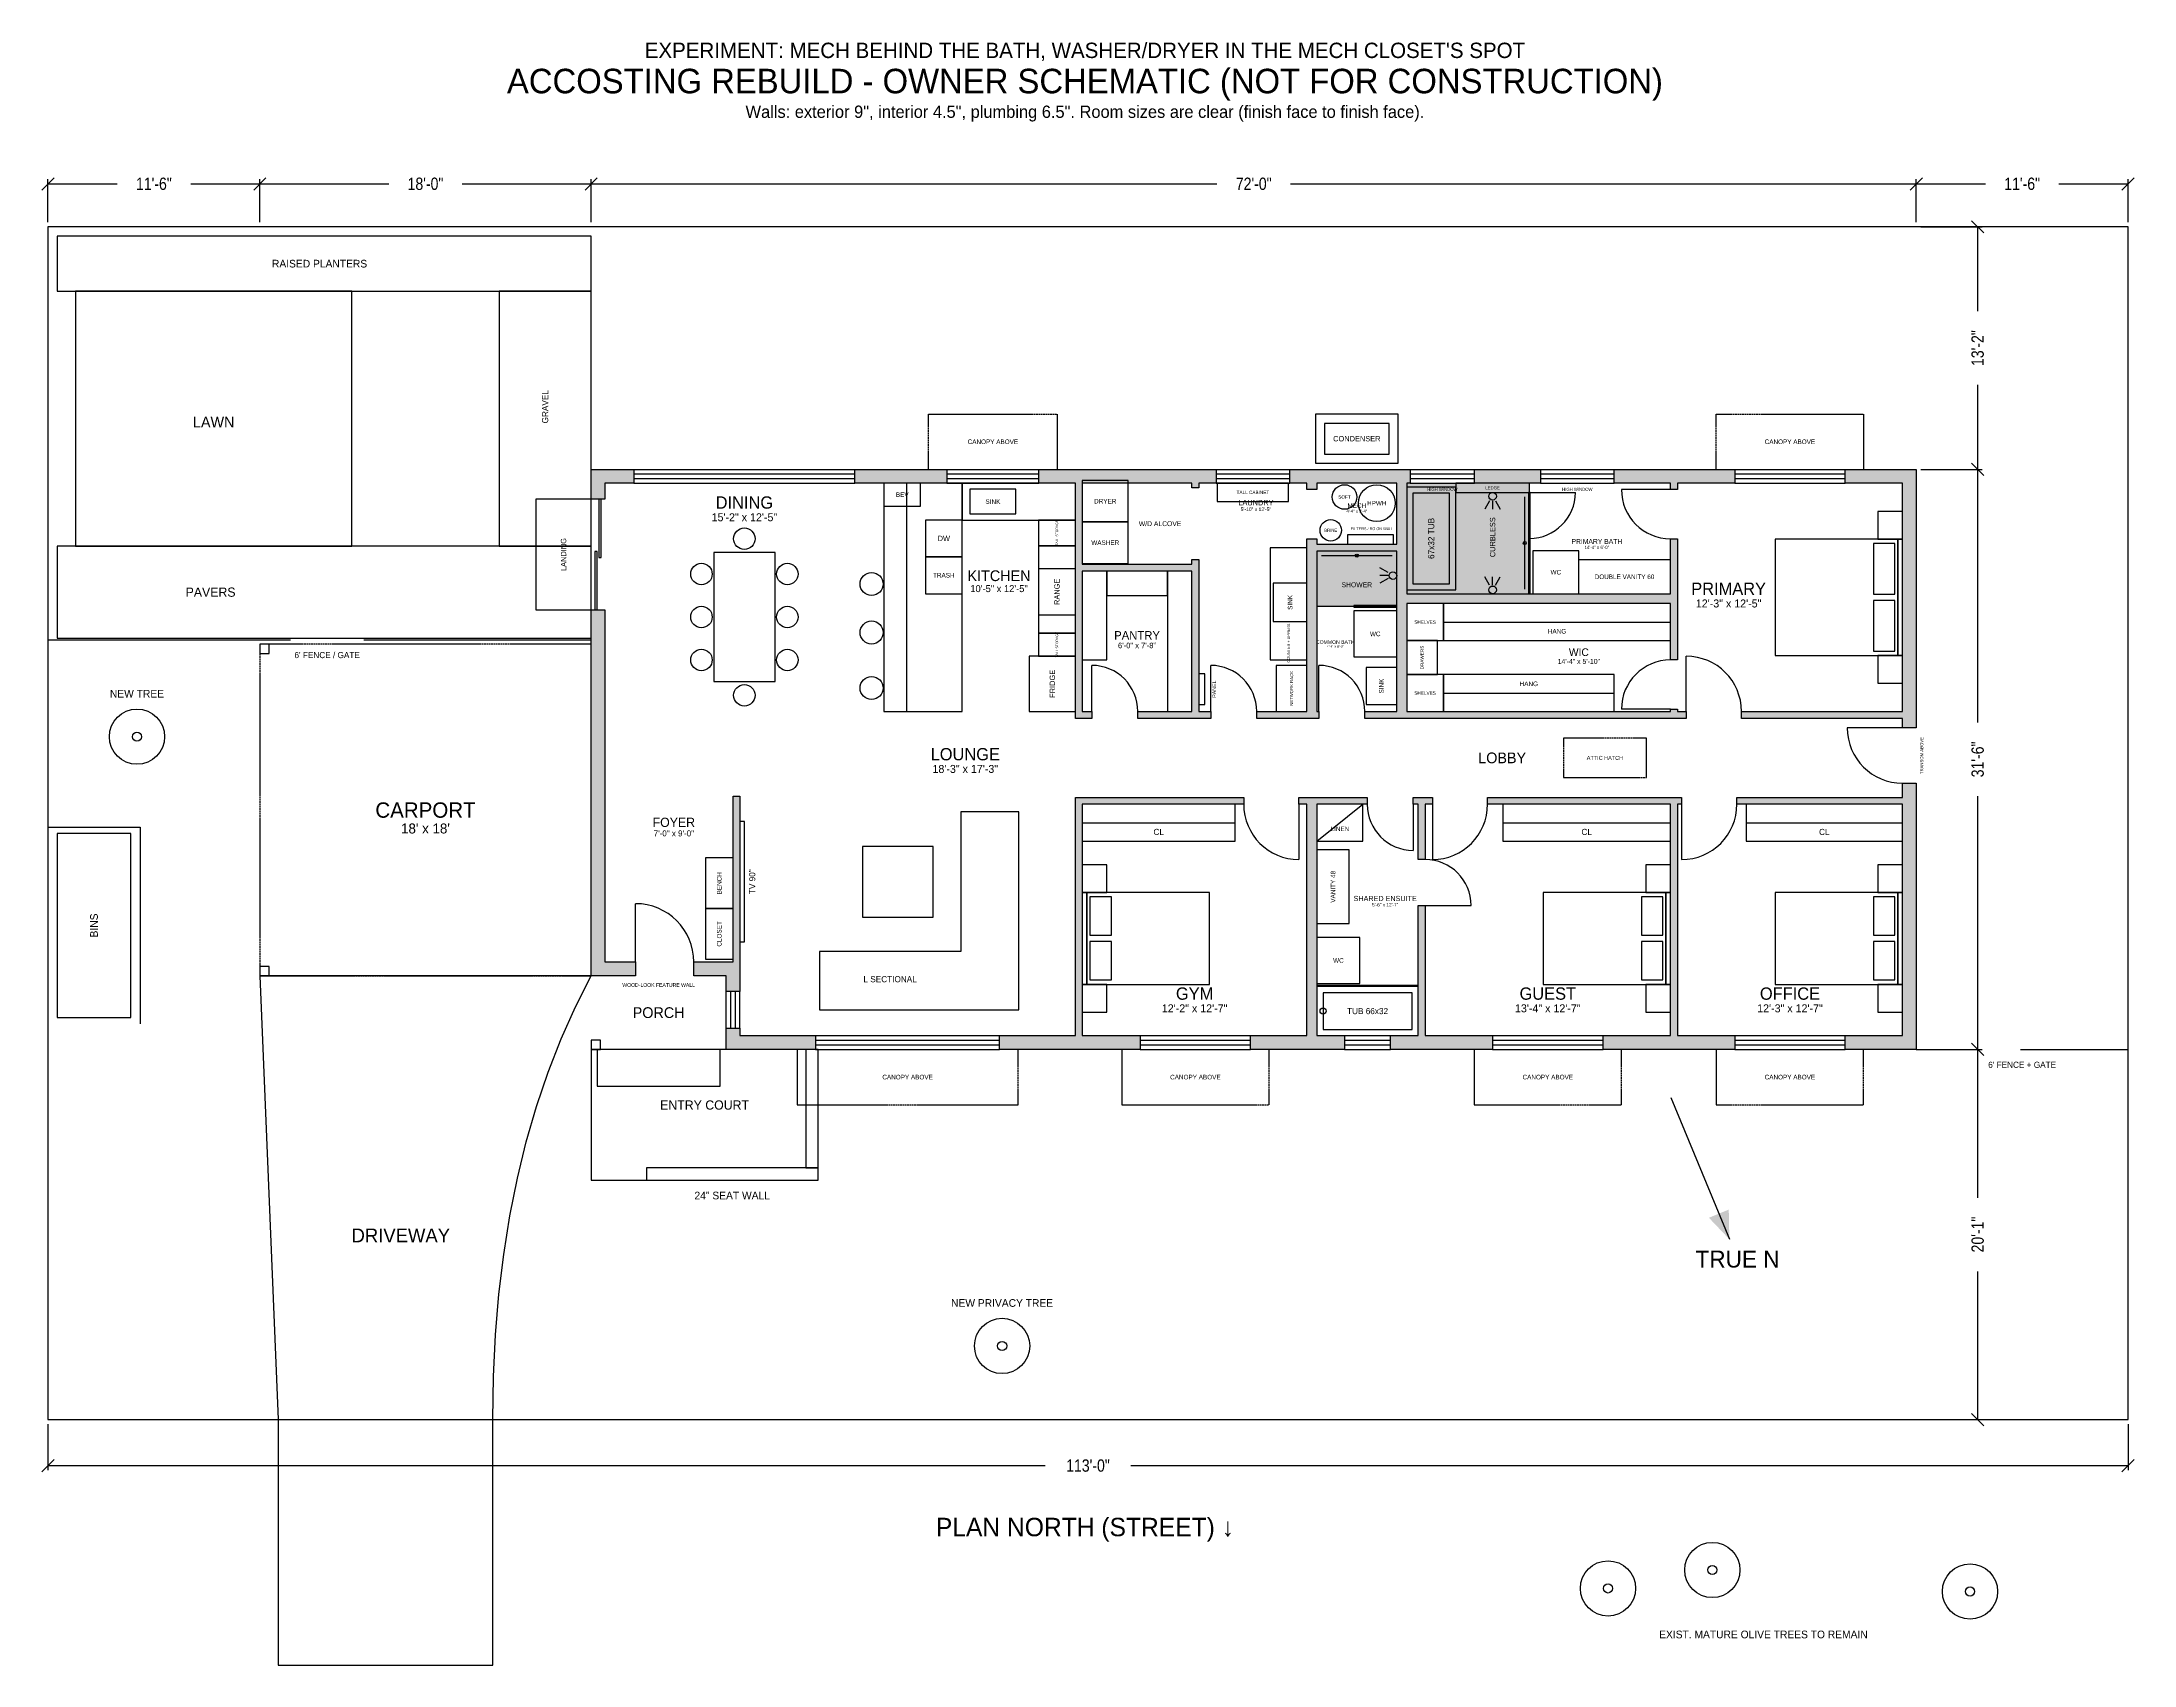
# Model space of a CAD drawing. Header units: inches. Extents: x -2 to 1362, y -160 to 898.
import ezdxf
from ezdxf.enums import TextEntityAlignment as Align

# ---------------------------------------------------------------- set-up
doc = ezdxf.new("R2010")
doc.units = ezdxf.units.IN
doc.linetypes.add('DASHED', pattern=[1.524, 1.27, -0.254])
for name, color, linetype in [('A-ANNO-DIMS', 1, 'Continuous'), ('A-ANNO-TEXT', 7, 'Continuous'), ('A-AREA-IDEN', 7, 'Continuous'), ('A-CANP', 8, 'Continuous'), ('A-CLNG', 8, 'Continuous'), ('A-DOOR', 3, 'Continuous'), ('A-EQPM', 6, 'Continuous'), ('A-FENC', 8, 'Continuous'), ('A-FURN', 9, 'Continuous'), ('A-GLAZ', 4, 'Continuous'), ('A-WALL', 7, 'Continuous'), ('A-WALL-PATT', 8, 'Continuous'), ('C-PROP', 5, 'Continuous'), ('L-PLNT', 3, 'Continuous'), ('L-SITE', 94, 'Continuous')]:
    doc.layers.add(name, color=color, linetype=linetype)
doc.styles.add('OpenSansCondensed-Light', font='OpenSansCondensed-Light.ttf')
doc.dimstyles.new('OWNER', dxfattribs={"dimtxt": 8, "dimasz": 6, "dimexe": 3, "dimexo": 3, "dimgap": 2, "dimtad": 1, "dimtsz": 4, "dimcen": 2.5, "dimazin": 3, "dimtfac": 1, "dimtmove": 0, "dimatfit": 3})

# ---------------------------------------------------------------- blocks, each defined once
blk = doc.blocks.new('_OBLIQUE')
at = {"color": 0, "linetype": 'BYBLOCK'}
blk.add_line((-0.5, -0.5), (0.5, 0.5), dxfattribs=at)
blk = doc.blocks.new('*D1')
for p, q in [((2, 780.25), (2, 808.25)), ((2, 805.25), (47.05, 805.25)), ((95.05, 805.25), (140.1, 805.25)), ((140.1, 780.25), (140.1, 808.25))]:
    blk.add_line(p, q)
at = {"layer": 'Defpoints'}
for p in [(2, 805.25), (2, 777.25), (140.1, 777.25)]:
    blk.add_point(p, dxfattribs=at)
at = {"layer": 'A-ANNO-DIMS', "xscale": 8, "yscale": 8}
for p in [(2, 805.25), (140.1, 805.25)]:
    blk.add_blockref('_OBLIQUE', p, dxfattribs=at)
at = {"layer": 'A-ANNO-DIMS', "insert": (71.05, 805.25), "char_height": 8, "attachment_point": 5, "style": 'OpenSansCondensed-Light'}
blk.add_mtext('11\'-6"', dxfattribs=at)
blk = doc.blocks.new('*D2')
for p, q in [((140.1, 780.25), (140.1, 808.25)), ((140.1, 805.25), (224.1, 805.25)), ((272.1, 805.25), (356.1, 805.25)), ((356.1, 780.25), (356.1, 808.25))]:
    blk.add_line(p, q)
at = {"layer": 'Defpoints'}
for p in [(140.1, 805.25), (140.1, 777.25), (356.1, 777.25)]:
    blk.add_point(p, dxfattribs=at)
at = {"layer": 'A-ANNO-DIMS', "xscale": 8, "yscale": 8}
for p in [(140.1, 805.25), (356.1, 805.25)]:
    blk.add_blockref('_OBLIQUE', p, dxfattribs=at)
at = {"layer": 'A-ANNO-DIMS', "insert": (248.1, 805.25), "char_height": 8, "attachment_point": 5, "style": 'OpenSansCondensed-Light'}
blk.add_mtext('18\'-0"', dxfattribs=at)
blk = doc.blocks.new('*D3')
for p, q in [((356.1, 780.25), (356.1, 808.25)), ((356.1, 805.25), (764.05, 805.25)), ((812.05, 805.25), (1220, 805.25)), ((1220, 780.25), (1220, 808.25))]:
    blk.add_line(p, q)
at = {"layer": 'Defpoints'}
for p in [(356.1, 805.25), (356.1, 777.25), (1220, 777.25)]:
    blk.add_point(p, dxfattribs=at)
at = {"layer": 'A-ANNO-DIMS', "xscale": 8, "yscale": 8}
for p in [(356.1, 805.25), (1220, 805.25)]:
    blk.add_blockref('_OBLIQUE', p, dxfattribs=at)
at = {"layer": 'A-ANNO-DIMS', "insert": (788.05, 805.25), "char_height": 8, "attachment_point": 5, "style": 'OpenSansCondensed-Light'}
blk.add_mtext('72\'-0"', dxfattribs=at)
blk = doc.blocks.new('*D4')
for p, q in [((1220, 780.25), (1220, 808.25)), ((1220, 805.25), (1265, 805.25)), ((1313, 805.25), (1358, 805.25)), ((1358, 780.25), (1358, 808.25))]:
    blk.add_line(p, q)
at = {"layer": 'Defpoints'}
for p in [(1220, 805.25), (1220, 777.25), (1358, 777.25)]:
    blk.add_point(p, dxfattribs=at)
at = {"layer": 'A-ANNO-DIMS', "xscale": 8, "yscale": 8}
for p in [(1220, 805.25), (1358, 805.25)]:
    blk.add_blockref('_OBLIQUE', p, dxfattribs=at)
at = {"layer": 'A-ANNO-DIMS', "insert": (1289, 805.25), "char_height": 8, "attachment_point": 5, "style": 'OpenSansCondensed-Light'}
blk.add_mtext('11\'-6"', dxfattribs=at)
blk = doc.blocks.new('*D5')
for p, q in [((2, -3), (2, -33)), ((1358, -3), (1358, -33)), ((2, -30), (652, -30)), ((708, -30), (1358, -30))]:
    blk.add_line(p, q)
at = {"layer": 'Defpoints'}
for p in [(2, 0), (1358, 0), (2, -30)]:
    blk.add_point(p, dxfattribs=at)
at = {"layer": 'A-ANNO-DIMS', "xscale": 8, "yscale": 8}
for p in [(2, -30), (1358, -30)]:
    blk.add_blockref('_OBLIQUE', p, dxfattribs=at)
at = {"layer": 'A-ANNO-DIMS', "insert": (680, -30), "char_height": 8, "attachment_point": 5, "style": 'OpenSansCondensed-Light'}
blk.add_mtext('113\'-0"', dxfattribs=at)
blk = doc.blocks.new('*D6')
for p, q in [((1223, 241.2), (1263, 241.2)), ((1260, 144.6), (1260, 241.2)), ((1260, 0), (1260, 96.6)), ((1223, 0), (1263, 0))]:
    blk.add_line(p, q)
at = {"layer": 'Defpoints'}
for p in [(1220, 241.2), (1220, 0), (1260, 0)]:
    blk.add_point(p, dxfattribs=at)
at = {"layer": 'A-ANNO-DIMS', "xscale": 8, "yscale": 8, "rotation": 90}
for p in [(1260, 241.2), (1260, 0)]:
    blk.add_blockref('_OBLIQUE', p, dxfattribs=at)
at = {"layer": 'A-ANNO-DIMS', "insert": (1260, 120.6), "char_height": 8, "attachment_point": 5, "rotation": 90, "style": 'OpenSansCondensed-Light'}
blk.add_mtext('20\'-1"', dxfattribs=at)
blk = doc.blocks.new('*D7')
for p, q in [((1223, 619.2), (1263, 619.2)), ((1260, 454.2), (1260, 619.2)), ((1260, 241.2), (1260, 406.2)), ((1223, 241.2), (1263, 241.2))]:
    blk.add_line(p, q)
at = {"layer": 'Defpoints'}
for p in [(1220, 619.2), (1220, 241.2), (1260, 241.2)]:
    blk.add_point(p, dxfattribs=at)
at = {"layer": 'A-ANNO-DIMS', "xscale": 8, "yscale": 8, "rotation": 90}
for p in [(1260, 619.2), (1260, 241.2)]:
    blk.add_blockref('_OBLIQUE', p, dxfattribs=at)
at = {"layer": 'A-ANNO-DIMS', "insert": (1260, 430.2), "char_height": 8, "attachment_point": 5, "rotation": 90, "style": 'OpenSansCondensed-Light'}
blk.add_mtext('31\'-6"', dxfattribs=at)
blk = doc.blocks.new('*D8')
for p, q in [((1223, 777.25), (1263, 777.25)), ((1260, 722.225), (1260, 777.25)), ((1260, 619.2), (1260, 674.225)), ((1223, 619.2), (1263, 619.2))]:
    blk.add_line(p, q)
at = {"layer": 'Defpoints'}
for p in [(1220, 777.25), (1220, 619.2), (1260, 619.2)]:
    blk.add_point(p, dxfattribs=at)
at = {"layer": 'A-ANNO-DIMS', "xscale": 8, "yscale": 8, "rotation": 90}
for p in [(1260, 777.25), (1260, 619.2)]:
    blk.add_blockref('_OBLIQUE', p, dxfattribs=at)
at = {"layer": 'A-ANNO-DIMS', "insert": (1260, 698.225), "char_height": 8, "attachment_point": 5, "rotation": 90, "style": 'OpenSansCondensed-Light'}
blk.add_mtext('13\'-2"', dxfattribs=at)

msp = doc.modelspace()

# ---------------------------------------------------------------- hatches: boundary and pattern name
at = {"layer": 'A-EQPM', "transparency": 33554495}
for points in [[(887.75, 538.2), (967.75, 538.2), (967.75, 610.2), (887.75, 610.2)], [(829.25, 530), (881.25, 530), (881.25, 566), (829.25, 566)]]:
    msp.add_hatch(color=151, dxfattribs=at).paths.add_polyline_path(points)
at = {"layer": 'A-WALL-PATT'}
for points in [[(356.1, 610.2), (356.1, 619.2), (365.1, 619.2), (384, 619.2), (384, 610.2), (365.1, 610.2), (365.1, 599.7), (356.1, 599.7), (356.1, 610.2)], [(588, 619.2), (588, 610.2), (528, 610.2), (528, 619.2), (588, 619.2)], [(763.5, 619.2), (763.5, 610.2), (752.25, 610.2), (752.25, 607.2), (747.75, 607.2), (747.75, 610.2), (676.25, 610.2), (676.25, 557.45), (747.75, 557.45), (747.75, 560.45), (752.25, 560.45), (752.25, 461.45), (760, 461.45), (760, 456.95), (712.5, 456.95), (712.5, 461.45), (747.75, 461.45), (747.75, 552.95), (676.25, 552.95), (676.25, 461.45), (682.5, 461.45), (682.5, 456.95), (671.75, 456.95), (671.75, 457), (671.75, 461.45), (671.75, 610.2), (648, 610.2), (648, 619.2), (763.5, 619.2)], [(890, 619.2), (890, 610.2), (887.75, 610.2), (887.75, 538.2), (1059.75, 538.2), (1059.75, 574), (1064.25, 574), (1064.25, 495), (1059.75, 495), (1059.75, 531.7), (887.75, 531.7), (887.75, 461.45), (1059.75, 461.45), (1059.75, 463), (1064.25, 463), (1064.25, 461.45), (1070, 461.45), (1070, 456.95), (860.5, 456.95), (860.5, 461.45), (881.25, 461.45), (881.25, 566), (829.25, 566), (829.25, 461.45), (830.5, 461.45), (830.5, 456.95), (790, 456.95), (790, 461.45), (822.75, 461.45), (822.75, 574), (829.25, 574), (829.25, 570.5), (881.25, 570.5), (881.25, 610.2), (829.25, 610.2), (829.25, 606), (822.75, 606), (822.75, 610.2), (811.5, 610.2), (811.5, 619.2), (890, 619.2)], [(975, 619.2), (975, 610.2), (932, 610.2), (932, 619.2), (975, 619.2)], [(1101.6, 619.2), (1101.6, 610.2), (1064.25, 610.2), (1064.25, 606), (1059.75, 606), (1059.75, 610.2), (1023, 610.2), (1023, 619.2), (1101.6, 619.2)], [(1211, 619.2), (1220, 619.2), (1220, 610.2), (1220, 450.7), (1211, 450.7), (1211, 456.95), (1106, 456.95), (1106, 461.45), (1211, 461.45), (1211, 610.2), (1173.6, 610.2), (1173.6, 619.2), (1211, 619.2)], [(356.1, 289.2), (356.1, 298.2), (356.1, 527.7), (365.1, 527.7), (365.1, 298.2), (385, 298.2), (385, 289.2), (365.1, 289.2), (356.1, 289.2)], [(1220, 250.2), (1220, 241.2), (1211, 241.2), (1173.6, 241.2), (1173.6, 250.2), (1211, 250.2), (1211, 400.95), (1103, 400.95), (1103, 405.45), (1211, 405.45), (1211, 414.7), (1220, 414.7), (1220, 250.2)], [(444.1, 289.2), (423, 289.2), (423, 298.2), (444.1, 298.2), (448.6, 298.2), (448.6, 406.2), (453.1, 406.2), (453.1, 298.2), (453.1, 289.2), (453.1, 279), (444.1, 279), (444.1, 289.2)], [(622.4, 241.2), (622.4, 250.2), (671.75, 250.2), (671.75, 400.95), (671.75, 405.45), (676.25, 405.45), (781.5, 405.45), (781.5, 400.95), (676.25, 400.95), (676.25, 250.2), (714, 250.2), (714, 241.2), (622.4, 241.2)], [(786, 241.2), (786, 250.2), (822.75, 250.2), (822.75, 400.95), (817.5, 400.95), (817.5, 405.45), (822.75, 405.45), (829.25, 405.45), (862, 405.45), (862, 400.95), (829.25, 400.95), (829.25, 250.2), (847.25, 250.2), (847.25, 241.2), (786, 241.2)], [(895.25, 405.45), (899.75, 405.45), (904.5, 405.45), (904.5, 400.95), (899.75, 400.95), (899.75, 365), (895.25, 365), (895.25, 400.95), (892, 400.95), (892, 405.45), (895.25, 405.45)], [(1015.75, 241.2), (1015.75, 250.2), (1059.75, 250.2), (1059.75, 400.95), (940.5, 400.95), (940.5, 405.45), (1059.75, 405.45), (1064.25, 405.45), (1067, 405.45), (1067, 400.95), (1064.25, 400.95), (1064.25, 250.2), (1101.6, 250.2), (1101.6, 241.2), (1015.75, 241.2)], [(877.25, 241.2), (877.25, 250.2), (895.25, 250.2), (895.25, 335), (899.75, 335), (899.75, 250.2), (943.75, 250.2), (943.75, 241.2), (877.25, 241.2)], [(453.1, 241.2), (444.1, 241.2), (444.1, 250.2), (444.1, 255), (453.1, 255), (453.1, 250.2), (502.4, 250.2), (502.4, 241.2), (453.1, 241.2)]]:
    msp.add_hatch(color=8, dxfattribs=at).paths.add_polyline_path(points)

# ---------------------------------------------------------------- linework, layer by layer
at = {"layer": 'A-ANNO-TEXT'}
msp.add_line((1060, 210), (1098.107, 117.545), dxfattribs=at)
msp.add_solid([(1098.107, 117.545), (1097.72, 136.855), (1084.776, 131.52)], dxfattribs=at)
at = {"layer": 'A-CANP', "linetype": 'DASHED'}
for points in [[(576, 619.2), (576, 655.2), (660, 655.2), (660, 619.2)], [(1089.6, 619.2), (1089.6, 655.2), (1185.6, 655.2), (1185.6, 619.2)], [(490.4, 241.2), (490.4, 205.2), (634.4, 205.2), (634.4, 241.2)], [(702, 241.2), (702, 205.2), (798, 205.2), (798, 241.2)], [(931.75, 241.2), (931.75, 205.2), (1027.75, 205.2), (1027.75, 241.2)], [(1089.6, 241.2), (1089.6, 205.2), (1185.6, 205.2), (1185.6, 241.2)]]:
    msp.add_lwpolyline(points, dxfattribs=at)
at = {"layer": 'A-CLNG', "linetype": 'DASHED'}
msp.add_lwpolyline([(990, 418.45), (1044, 418.45), (1044, 443.95), (990, 443.95)], close=True, dxfattribs=at)
at = {"layer": 'A-DOOR'}
for p, q in [((967.75, 604.2), (997.75, 604.2)), ((1059.75, 606), (1027.75, 606)), ((682.5, 461.45), (682.5, 491.45)), ((760, 461.45), (760, 491.45)), ((830.5, 461.45), (830.5, 491.45)), ((1070, 461.45), (1070, 497.45)), ((1059.75, 463), (1027.75, 463)), ((1211, 450.7), (1175, 450.7)), ((817.5, 400.95), (817.5, 364.95)), ((892, 400.95), (892, 370.95)), ((904.5, 400.95), (904.5, 364.95)), ((1067, 400.95), (1067, 364.95)), ((385, 298.2), (385, 336.2)), ((899.75, 335), (929.75, 335))]:
    msp.add_line(p, q, dxfattribs=at)
for centre, radius, start, end in [((967.75, 604.2), 30, 270, 360), ((1059.75, 606), 32, 180, 270), ((682.5, 461.45), 30, 0, 90), ((760, 461.45), 30, 0, 90), ((830.5, 461.45), 30, 0, 90), ((1059.75, 463), 32, 90, 180), ((1070, 461.45), 36, 0, 90), ((1211, 450.7), 36, 180, 270), ((817.5, 400.95), 36, 180, 270), ((892, 400.95), 30, 180, 270), ((904.5, 400.95), 36, -90, 0), ((1067, 400.95), 36, -90, 0), ((899.75, 335), 30, 0, 90), ((385, 298.2), 38, 0, 90)]:
    msp.add_arc(centre, radius, start, end, dxfattribs=at)
at = {"layer": 'A-EQPM'}
for p, q in [((561.9, 461.45), (561.9, 610.2)), ((964.75, 541.2), (964.75, 601.2)), ((941.75, 598.7), (938.75, 593.2)), ((943.75, 598.7), (943.75, 593.2)), ((945.75, 598.7), (948.75, 593.2)), ((832.25, 563), (878.25, 563)), ((875.75, 552), (870.25, 555)), ((875.75, 550), (870.25, 550)), ((875.75, 548), (870.25, 545)), ((941.75, 543.7), (938.75, 549.2)), ((943.75, 543.7), (943.75, 549.2)), ((945.75, 543.7), (948.75, 549.2)), ((829.25, 283.2), (895.25, 283.2))]:
    msp.add_line(p, q, dxfattribs=at)
for points in [[(834.25, 629.2), (876.25, 629.2), (876.25, 649.2), (834.25, 649.2)], [(546.9, 461.45), (598, 461.45), (598, 610.2), (546.9, 610.2)], [(546.9, 595.2), (570.9, 595.2), (570.9, 610.2), (546.9, 610.2)], [(598, 586.2), (671.75, 586.2), (671.75, 610.2), (598, 610.2)], [(603, 590.2), (633, 590.2), (633, 606.2), (603, 606.2)], [(676.25, 584.95), (706.25, 584.95), (706.25, 611.95), (676.25, 611.95)], [(887.75, 540.7), (919.75, 540.7), (919.75, 607.7), (887.75, 607.7)], [(891.75, 544.7), (915.75, 544.7), (915.75, 603.7), (891.75, 603.7)], [(919.75, 604.2), (967.75, 604.2), (967.75, 610.2), (919.75, 610.2)], [(574, 562.2), (598, 562.2), (598, 586.2), (574, 586.2)], [(647.75, 569.45), (671.75, 569.45), (671.75, 586.2), (647.75, 586.2)], [(676.25, 557.95), (706.25, 557.95), (706.25, 584.95), (676.25, 584.95)], [(849.25, 570.5), (879.25, 570.5), (879.25, 576.5), (849.25, 576.5)], [(574, 538.2), (598, 538.2), (598, 562.2), (574, 562.2)], [(647.75, 512.45), (671.75, 512.45), (671.75, 569.45), (647.75, 569.45)], [(829.25, 530), (881.25, 530), (881.25, 566), (829.25, 566)], [(970, 538.2), (1000, 538.2), (1000, 566.2), (970, 566.2)], [(999.75, 538.2), (1059.75, 538.2), (1059.75, 560.2), (999.75, 560.2)], [(647.75, 524.45), (671.75, 524.45), (671.75, 554.45), (647.75, 554.45)], [(676.25, 495), (692.25, 495), (692.25, 552.95), (676.25, 552.95)], [(692.25, 536.95), (731.75, 536.95), (731.75, 552.95), (692.25, 552.95)], [(731.75, 461.45), (747.75, 461.45), (747.75, 552.95), (731.75, 552.95)], [(800.75, 520), (822.75, 520), (822.75, 545), (800.75, 545)], [(853.25, 497), (881.25, 497), (881.25, 527), (853.25, 527)], [(647.75, 497.45), (671.75, 497.45), (671.75, 512.45), (647.75, 512.45)], [(641.75, 461.45), (671.75, 461.45), (671.75, 497.45), (641.75, 497.45)], [(802.75, 461.45), (822.75, 461.45), (822.75, 491.45), (802.75, 491.45)], [(752.25, 466), (756.25, 466), (756.25, 486), (752.25, 486)], [(861.25, 466), (881.25, 466), (881.25, 490), (861.25, 490)], [(829.25, 323.2), (850.25, 323.2), (850.25, 371.2), (829.25, 371.2)], [(829.25, 284.2), (857.25, 284.2), (857.25, 314.2), (829.25, 314.2)], [(829.25, 250.2), (895.25, 250.2), (895.25, 282.2), (829.25, 282.2)], [(833.25, 254.2), (891.25, 254.2), (891.25, 278.2), (833.25, 278.2)]]:
    msp.add_lwpolyline(points, close=True, dxfattribs=at)
for centre, radius in [((847.25, 601.2), 8), ((868.25, 597.2), 12), ((943.75, 601.7), 2.5), ((838.25, 579.5), 7), ((855.25, 563), 1), ((964.75, 571.2), 1), ((878.75, 550), 2.5), ((943.75, 540.7), 2.5), ((833.25, 266.2), 2)]:
    msp.add_circle(centre, radius, dxfattribs=at)
at = {"layer": 'A-FENC'}
for p, q in [((2, 508.2), (160, 508.2)), ((208, 508.2), (356.1, 508.2)), ((2, 386), (62, 386)), ((62, 386), (62, 258)), ((1220, 241.2), (1240, 241.2)), ((1288, 241.2), (1358, 241.2))]:
    msp.add_line(p, q, dxfattribs=at)
msp.add_lwpolyline([(828.25, 623.2), (882.25, 623.2), (882.25, 655.2), (828.25, 655.2)], close=True, dxfattribs=at)
at = {"layer": 'A-FURN'}
for p, q in [((911.75, 519.7), (1059.75, 519.7)), ((911.75, 473.45), (1023, 473.45)), ((829.25, 376.95), (859.25, 400.95)), ((676.25, 388.95), (776, 388.95)), ((950.5, 388.95), (1059.75, 388.95)), ((1109, 388.95), (1211, 388.95))]:
    msp.add_line(p, q, dxfattribs=at)
for points in [[(764.25, 598.2), (810.75, 598.2), (810.75, 610.2), (764.25, 610.2)], [(1195, 573.825), (1211, 573.825), (1211, 591.825), (1195, 591.825)], [(1128, 497.825), (1208, 497.825), (1208, 573.825), (1128, 573.825)], [(1208, 497.825), (1211, 497.825), (1211, 573.825), (1208, 573.825)], [(436, 481), (476, 481), (476, 565), (436, 565)], [(798.75, 495), (822.75, 495), (822.75, 568), (798.75, 568)], [(1192, 537.825), (1206, 537.825), (1206, 570.825), (1192, 570.825)], [(1192, 500.825), (1206, 500.825), (1206, 533.825), (1192, 533.825)], [(887.75, 507.7), (911.75, 507.7), (911.75, 531.7), (887.75, 531.7)], [(911.75, 507.7), (1059.75, 507.7), (1059.75, 531.7), (911.75, 531.7)], [(887.75, 485.45), (907.75, 485.45), (907.75, 507.7), (887.75, 507.7)], [(1195, 479.825), (1211, 479.825), (1211, 497.825), (1195, 497.825)], [(887.75, 461.45), (911.75, 461.45), (911.75, 485.45), (887.75, 485.45)], [(911.75, 461.45), (1023, 461.45), (1023, 485.45), (911.75, 485.45)], [(505, 267), (635, 267), (635, 396), (597, 396), (597, 305), (505, 305)], [(676.25, 376.95), (776, 376.95), (776, 400.95), (676.25, 400.95)], [(829.25, 376.95), (859.25, 376.95), (859.25, 400.95), (829.25, 400.95)], [(950.5, 376.95), (1059.75, 376.95), (1059.75, 400.95), (950.5, 400.95)], [(1109, 376.95), (1211, 376.95), (1211, 400.95), (1109, 400.95)], [(453.1, 311.25), (456.1, 311.25), (456.1, 389.75), (453.1, 389.75)], [(533, 327.5), (579, 327.5), (579, 373.5), (533, 373.5)], [(430.6, 333), (448.6, 333), (448.6, 366), (430.6, 366)], [(676.25, 343.575), (692.25, 343.575), (692.25, 361.575), (676.25, 361.575)], [(1043.75, 343.575), (1059.75, 343.575), (1059.75, 361.575), (1043.75, 361.575)], [(1195, 343.575), (1211, 343.575), (1211, 361.575), (1195, 361.575)], [(676.25, 283.575), (679.25, 283.575), (679.25, 343.575), (676.25, 343.575)], [(679.25, 283.575), (759.25, 283.575), (759.25, 343.575), (679.25, 343.575)], [(976.75, 283.575), (1056.75, 283.575), (1056.75, 343.575), (976.75, 343.575)], [(1056.75, 283.575), (1059.75, 283.575), (1059.75, 343.575), (1056.75, 343.575)], [(1128, 283.575), (1208, 283.575), (1208, 343.575), (1128, 343.575)], [(1208, 283.575), (1211, 283.575), (1211, 343.575), (1208, 343.575)], [(430.6, 300), (448.6, 300), (448.6, 333), (430.6, 333)], [(681.25, 315.575), (695.25, 315.575), (695.25, 340.575), (681.25, 340.575)], [(1040.75, 315.575), (1054.75, 315.575), (1054.75, 340.575), (1040.75, 340.575)], [(1192, 315.575), (1206, 315.575), (1206, 340.575), (1192, 340.575)], [(681.25, 286.575), (695.25, 286.575), (695.25, 311.575), (681.25, 311.575)], [(1040.75, 286.575), (1054.75, 286.575), (1054.75, 311.575), (1040.75, 311.575)], [(1192, 286.575), (1206, 286.575), (1206, 311.575), (1192, 311.575)], [(676.25, 265.575), (692.25, 265.575), (692.25, 283.575), (676.25, 283.575)], [(1043.75, 265.575), (1059.75, 265.575), (1059.75, 283.575), (1043.75, 283.575)], [(1195, 265.575), (1211, 265.575), (1211, 283.575), (1195, 283.575)]]:
    msp.add_lwpolyline(points, close=True, dxfattribs=at)
for centre, radius in [((456, 574), 7), ((428, 551), 7), ((484, 551), 7), ((538.9, 544.5), 7.5), ((428, 523), 7), ((484, 523), 7), ((538.9, 512.9), 7.5), ((428, 495), 7), ((484, 495), 7), ((456, 472), 7), ((538.9, 476.7), 7.5)]:
    msp.add_circle(centre, radius, dxfattribs=at)
at = {"layer": 'A-GLAZ'}
for p, q in [((384, 619.2), (528, 619.2)), ((384, 616.2), (528, 616.2)), ((588, 619.2), (648, 619.2)), ((588, 616.2), (648, 616.2)), ((763.5, 619.2), (811.5, 619.2)), ((763.5, 616.2), (811.5, 616.2)), ((890, 619.2), (932, 619.2)), ((890, 616.2), (932, 616.2)), ((975, 619.2), (1023, 619.2)), ((975, 616.2), (1023, 616.2)), ((1101.6, 619.2), (1173.6, 619.2)), ((1101.6, 616.2), (1173.6, 616.2)), ((384, 613.2), (528, 613.2)), ((384, 610.2), (528, 610.2)), ((588, 613.2), (648, 613.2)), ((588, 610.2), (648, 610.2)), ((763.5, 613.2), (811.5, 613.2)), ((763.5, 610.2), (811.5, 610.2)), ((890, 613.2), (932, 613.2)), ((890, 610.2), (932, 610.2)), ((975, 613.2), (1023, 613.2)), ((975, 610.2), (1023, 610.2)), ((1101.6, 613.2), (1173.6, 613.2)), ((1101.6, 610.2), (1173.6, 610.2)), ((444.1, 255), (444.1, 279)), ((447.1, 255), (447.1, 279)), ((450.1, 255), (450.1, 279)), ((453.1, 255), (453.1, 279)), ((502.4, 250.2), (622.4, 250.2)), ((502.4, 247.2), (622.4, 247.2)), ((714, 250.2), (786, 250.2)), ((714, 247.2), (786, 247.2)), ((847.25, 250.2), (877.25, 250.2)), ((847.25, 247.2), (877.25, 247.2)), ((943.75, 250.2), (1015.75, 250.2)), ((943.75, 247.2), (1015.75, 247.2)), ((1101.6, 250.2), (1173.6, 250.2)), ((1101.6, 247.2), (1173.6, 247.2)), ((502.4, 244.2), (622.4, 244.2)), ((502.4, 241.2), (622.4, 241.2)), ((714, 244.2), (786, 244.2)), ((714, 241.2), (786, 241.2)), ((847.25, 244.2), (877.25, 244.2)), ((847.25, 241.2), (877.25, 241.2)), ((943.75, 244.2), (1015.75, 244.2)), ((943.75, 241.2), (1015.75, 241.2)), ((1101.6, 244.2), (1173.6, 244.2)), ((1101.6, 241.2), (1173.6, 241.2))]:
    msp.add_line(p, q, dxfattribs=at)
for points in [[(967.25, 574.2), (968.25, 574.2), (968.25, 604.2), (967.25, 604.2)], [(361.1, 561.7), (362.6, 561.7), (362.6, 599.7), (361.1, 599.7)], [(967.25, 538.2), (968.25, 538.2), (968.25, 574.2), (967.25, 574.2)], [(358.6, 527.7), (360.1, 527.7), (360.1, 565.7), (358.6, 565.7)], [(853.25, 529.5), (881.25, 529.5), (881.25, 530.5), (853.25, 530.5)]]:
    msp.add_lwpolyline(points, close=True, dxfattribs=at)
at = {"layer": 'A-WALL'}
for points in [[(356.1, 610.2), (356.1, 619.2), (365.1, 619.2), (384, 619.2), (384, 610.2), (365.1, 610.2), (365.1, 599.7), (356.1, 599.7), (356.1, 610.2)], [(588, 619.2), (588, 610.2), (528, 610.2), (528, 619.2), (588, 619.2)], [(763.5, 619.2), (763.5, 610.2), (752.25, 610.2), (752.25, 607.2), (747.75, 607.2), (747.75, 610.2), (676.25, 610.2), (676.25, 557.45), (747.75, 557.45), (747.75, 560.45), (752.25, 560.45), (752.25, 461.45), (760, 461.45), (760, 456.95), (712.5, 456.95), (712.5, 461.45), (747.75, 461.45), (747.75, 552.95), (676.25, 552.95), (676.25, 461.45), (682.5, 461.45), (682.5, 456.95), (671.75, 456.95), (671.75, 457), (671.75, 461.45), (671.75, 610.2), (648, 610.2), (648, 619.2), (763.5, 619.2)], [(890, 619.2), (890, 610.2), (887.75, 610.2), (887.75, 538.2), (1059.75, 538.2), (1059.75, 574), (1064.25, 574), (1064.25, 495), (1059.75, 495), (1059.75, 531.7), (887.75, 531.7), (887.75, 461.45), (1059.75, 461.45), (1059.75, 463), (1064.25, 463), (1064.25, 461.45), (1070, 461.45), (1070, 456.95), (860.5, 456.95), (860.5, 461.45), (881.25, 461.45), (881.25, 566), (829.25, 566), (829.25, 461.45), (830.5, 461.45), (830.5, 456.95), (790, 456.95), (790, 461.45), (822.75, 461.45), (822.75, 574), (829.25, 574), (829.25, 570.5), (881.25, 570.5), (881.25, 610.2), (829.25, 610.2), (829.25, 606), (822.75, 606), (822.75, 610.2), (811.5, 610.2), (811.5, 619.2), (890, 619.2)], [(975, 619.2), (975, 610.2), (932, 610.2), (932, 619.2), (975, 619.2)], [(1101.6, 619.2), (1101.6, 610.2), (1064.25, 610.2), (1064.25, 606), (1059.75, 606), (1059.75, 610.2), (1023, 610.2), (1023, 619.2), (1101.6, 619.2)], [(1211, 619.2), (1220, 619.2), (1220, 610.2), (1220, 450.7), (1211, 450.7), (1211, 456.95), (1106, 456.95), (1106, 461.45), (1211, 461.45), (1211, 610.2), (1173.6, 610.2), (1173.6, 619.2), (1211, 619.2)], [(356.1, 289.2), (356.1, 298.2), (356.1, 527.7), (365.1, 527.7), (365.1, 298.2), (385, 298.2), (385, 289.2), (365.1, 289.2), (356.1, 289.2)], [(140.1, 499.2), (146.1, 499.2), (146.1, 505.2), (140.1, 505.2)], [(1220, 250.2), (1220, 241.2), (1211, 241.2), (1173.6, 241.2), (1173.6, 250.2), (1211, 250.2), (1211, 400.95), (1103, 400.95), (1103, 405.45), (1211, 405.45), (1211, 414.7), (1220, 414.7), (1220, 250.2)], [(444.1, 289.2), (423, 289.2), (423, 298.2), (444.1, 298.2), (448.6, 298.2), (448.6, 406.2), (453.1, 406.2), (453.1, 298.2), (453.1, 289.2), (453.1, 279), (444.1, 279), (444.1, 289.2)], [(622.4, 241.2), (622.4, 250.2), (671.75, 250.2), (671.75, 400.95), (671.75, 405.45), (676.25, 405.45), (781.5, 405.45), (781.5, 400.95), (676.25, 400.95), (676.25, 250.2), (714, 250.2), (714, 241.2), (622.4, 241.2)], [(786, 241.2), (786, 250.2), (822.75, 250.2), (822.75, 400.95), (817.5, 400.95), (817.5, 405.45), (822.75, 405.45), (829.25, 405.45), (862, 405.45), (862, 400.95), (829.25, 400.95), (829.25, 250.2), (847.25, 250.2), (847.25, 241.2), (786, 241.2)], [(895.25, 405.45), (899.75, 405.45), (904.5, 405.45), (904.5, 400.95), (899.75, 400.95), (899.75, 365), (895.25, 365), (895.25, 400.95), (892, 400.95), (892, 405.45), (895.25, 405.45)], [(1015.75, 241.2), (1015.75, 250.2), (1059.75, 250.2), (1059.75, 400.95), (940.5, 400.95), (940.5, 405.45), (1059.75, 405.45), (1064.25, 405.45), (1067, 405.45), (1067, 400.95), (1064.25, 400.95), (1064.25, 250.2), (1101.6, 250.2), (1101.6, 241.2), (1015.75, 241.2)], [(877.25, 241.2), (877.25, 250.2), (895.25, 250.2), (895.25, 335), (899.75, 335), (899.75, 250.2), (943.75, 250.2), (943.75, 241.2), (877.25, 241.2)], [(140.1, 289.2), (146.1, 289.2), (146.1, 295.2), (140.1, 295.2)], [(356.1, 241.2), (362.1, 241.2), (362.1, 247.2), (356.1, 247.2)], [(453.1, 241.2), (444.1, 241.2), (444.1, 250.2), (444.1, 255), (453.1, 255), (453.1, 250.2), (502.4, 250.2), (502.4, 241.2), (453.1, 241.2)], [(496, 164), (504, 164), (504, 241.2), (496, 241.2)], [(392.1, 156), (504, 156), (504, 164), (392.1, 164)]]:
    msp.add_lwpolyline(points, close=True, dxfattribs=at)
at = {"layer": 'C-PROP'}
msp.add_lwpolyline([(2, 0), (1358, 0), (1358, 777.25), (2, 777.25)], close=True, dxfattribs=at)
at = {"layer": 'L-PLNT'}
for points in [[(8, 735.25), (356.1, 735.25), (356.1, 771.25), (8, 771.25)], [(20, 569.2), (200.1, 569.2), (200.1, 735.25), (20, 735.25)]]:
    msp.add_lwpolyline(points, close=True, dxfattribs=at)
for centre, radius in [((60, 445), 18), ((60, 445), 3), ((624, 48), 18), ((624, 48), 3), ((1087, -98), 18), ((1019, -110), 18), ((1087, -98), 3), ((1255, -112), 18), ((1019, -110), 3), ((1255, -112), 3)]:
    msp.add_circle(centre, radius, dxfattribs=at)
at = {"layer": 'L-SITE'}
for points in [[(296.1, 569.2), (356.1, 569.2), (356.1, 735.25), (296.1, 735.25)], [(320.1, 527.7), (356.1, 527.7), (356.1, 599.7), (320.1, 599.7)], [(8, 509.2), (356.1, 509.2), (356.1, 569.2), (8, 569.2)], [(8, 262), (56, 262), (56, 382), (8, 382)], [(152, -160), (292, -160), (292, 0), (292.445, 27.981), (293.781, 55.256), (296.006, 81.825), (299.122, 107.689), (303.128, 132.847), (308.025, 157.3), (313.812, 181.047), (320.489, 204.089), (328.056, 226.425), (336.514, 248.056), (345.862, 268.981), (356.1, 289.2), (140.1, 289.2), (152, 0)], [(356.1, 156), (504, 156), (504, 241.2), (356.1, 241.2)], [(360.1, 217.2), (440.1, 217.2), (440.1, 241.2), (360.1, 241.2)]]:
    msp.add_lwpolyline(points, close=True, dxfattribs=at)
at = {"layer": 'L-SITE', "linetype": 'DASHED'}
msp.add_lwpolyline([(140.1, 289.2), (356.1, 289.2), (356.1, 505.2), (140.1, 505.2)], close=True, dxfattribs=at)

# ---------------------------------------------------------------- texts
at = {"layer": 'A-ANNO-TEXT'}
for s, height, p in [("EXPERIMENT: MECH BEHIND THE BATH, WASHER/DRYER IN THE MECH CLOSET'S SPOT", 10, (678, 892.25)), ('ACCOSTING REBUILD - OWNER SCHEMATIC (NOT FOR CONSTRUCTION)', 16, (678, 872.25)), ('Walls: exterior 9", interior 4.5", plumbing 6.5". Room sizes are clear (finish face to finish face).', 8, (678, 852.25)), ('RAISED PLANTERS', 5, (179.05, 753.25)), ('LAWN', 7, (110.05, 650)), ('CONDENSER', 3.5, (855.25, 639.2)), ('BEV', 3, (558.9, 602.7)), ('TALL CABINET', 2.2, (787.5, 604.2)), ('SOFT', 2.2, (847.25, 601.2)), ('HIGH WINDOW', 2, (911, 606.2)), ('LEDGE', 2, (943.75, 607.2)), ('HIGH WINDOW', 2, (999, 606.2)), ('SINK', 3, (618, 598.2)), ('DRYER', 3, (691.25, 598.45)), ('HPWH', 3, (868.25, 597.2)), ('DW', 3.5, (586, 574.2)), ('WASHER', 3, (691.25, 571.45)), ('BRINE', 2, (838.25, 579.5)), ('FILTERS / RO ON WALL', 1.8, (865.25, 580.5)), ('TRASH', 3, (586, 550.2)), ('SHOWER', 3.2, (855.25, 544)), ('WC', 3, (985, 552.2)), ('DOUBLE VANITY 60', 3, (1029.75, 549.2)), ('PAVERS', 6, (108, 539.2)), ('SHELVES', 2.2, (899.75, 519.7)), ('WC', 3, (867.25, 512)), ('HANG', 3, (985.75, 513.7)), ("6' FENCE / GATE", 4, (184, 498.2)), ('HANG', 3, (967.375, 479.45)), ('NEW TREE', 5, (60, 473)), ('SHELVES', 2.2, (899.75, 473.45)), ('CL', 4, (726.125, 382.95)), ('LINEN', 3, (844.25, 384.95)), ('CL', 4, (1005.125, 382.95)), ('CL', 4, (1160, 382.95)), ('WC', 3, (843.25, 299.2)), ('L SECTIONAL', 4, (551, 287)), ('WOOD-LOOK FEATURE WALL', 2.4, (400.1, 283.2)), ('TUB 66x32', 4, (862.25, 266.2)), ("6' FENCE + GATE", 4, (1289, 231.2)), ('24" SEAT WALL', 5, (448.05, 146)), ('TRUE N', 11, (1103.442, 104.602)), ('NEW PRIVACY TREE', 5, (624, 76)), ('PLAN NORTH (STREET) ↓', 12, (678, -70)), ('EXIST. MATURE OLIVE TREES TO REMAIN', 5, (1120.333, -140))]:
    msp.add_text(s, height=height, dxfattribs=at).set_placement(p, align=Align.MIDDLE_CENTER)
for s, height, p in [('GRAVEL', 4, (326.1, 660)), ('67x32 TUB', 4, (903.75, 574.2)), ('CURBLESS', 3.5, (943.75, 575)), ('LANDING', 3.5, (338.1, 563.7)), ('TALL STORAGE', 1.6, (659.75, 577.825)), ('RANGE', 3.5, (659.75, 539.45)), ('SINK', 3, (811.75, 532.5)), ('TALL STORAGE', 1.6, (659.75, 504.95)), ('COUNTER + UPPERS', 1.8, (810.75, 506)), ('DRAWERS', 2.2, (897.75, 496.575)), ('FRIDGE', 3.5, (656.75, 479.45)), ('PANEL', 2.5, (762.25, 476)), ('NETWORK RACK', 2, (812.75, 476.45)), ('SINK', 3, (871.25, 478)), ('TRANSOM ABOVE', 2, (1223.5, 432.7)), ('BENCH', 3, (439.6, 349.5)), ('TV 90"', 4, (461.1, 350.5)), ('VANITY 48', 3, (839.75, 347.2)), ('BINS', 5, (32, 322)), ('CLOSET', 3, (439.6, 316.5))]:
    msp.add_text(s, height=height, rotation=90, dxfattribs=at).set_placement(p, align=Align.MIDDLE_CENTER)
at = {"layer": 'A-AREA-IDEN'}
for s, height, p in [('DINING', 8, (456, 597.6)), ('15\'-2" x 12\'-5"', 5.2, (456, 588)), ('LAUNDRY', 3.6, (789.5, 597.52)), ('5\'-10" x 12\'-5"', 2.34, (789.5, 593.2)), ('4\'-4" x 3\'-4"', 1.95, (855.25, 592)), ('MECH', 3, (855.25, 595.6)), ('W/D ALCOVE', 3.2, (727, 583.825)), ('PRIMARY BATH', 3.2, (1011.75, 572.24)), ('14\'-4" x 6\'-0"', 2.08, (1011.75, 568.4)), ('KITCHEN', 7, (622, 549.9)), ('10\'-5" x 12\'-5"', 4.55, (622, 541.5)), ('PRIMARY', 8, (1097.625, 541.425)), ('12\'-3" x 12\'-5"', 5.2, (1097.625, 531.825)), ('PANTRY', 5.5, (712, 511.05)), ('6\'-0" x 7\'-8"', 3.575, (712, 504.45)), ('COMMON BATH', 2.4, (841.25, 506.68)), ('4\'-4" x 8\'-9"', 1.56, (841.25, 503.8)), ('14\'-4" x 5\'-10"', 3.25, (1000, 494.075)), ('WIC', 5, (1000, 500.075)), ('LOUNGE', 8, (600, 433.6)), ('18\'-3" x 17\'-3"', 5.2, (600, 424)), ('LOBBY', 7, (950, 431.2)), ('CARPORT', 10, (248.1, 397.2)), ("18' x 18'", 6.5, (248.1, 385.2)), ('FOYER', 6, (410, 389.2)), ('7\'-0" x 9\'-0"', 3.9, (410, 382)), ('SHARED ENSUITE', 3.4, (873.75, 339.58)), ('5\'-6" x 12\'-7"', 2.21, (873.75, 335.5)), ('GYM', 8, (749.5, 277.6)), ('GUEST', 8, (979.75, 277.6)), ('OFFICE', 8, (1137.625, 277.6)), ('PORCH', 7, (400.1, 265.2)), ('12\'-2" x 12\'-7"', 5.2, (749.5, 268)), ('13\'-4" x 12\'-7"', 5.2, (979.75, 268)), ('12\'-3" x 12\'-7"', 5.2, (1137.625, 268)), ('ENTRY COURT', 6, (430.05, 205)), ('DRIVEWAY', 9, (232, 120))]:
    msp.add_text(s, height=height, dxfattribs=at).set_placement(p, align=Align.MIDDLE_CENTER)
at = {"layer": 'A-CANP'}
for p in [(618, 637.2), (1137.6, 637.2), (562.4, 223.2), (750, 223.2), (979.75, 223.2), (1137.6, 223.2)]:
    msp.add_text('CANOPY ABOVE', height=3, dxfattribs=at).set_placement(p, align=Align.MIDDLE_CENTER)
at = {"layer": 'A-CLNG'}
msp.add_text('ATTIC HATCH', height=2.6, dxfattribs=at).set_placement((1017, 431.2), align=Align.MIDDLE_CENTER)

# ---------------------------------------------------------------- dimensions: what is measured, and where the dimension line sits
at = {"layer": 'A-ANNO-DIMS'}
for base, p1, p2, text, picture, middle in [((2, 805.25), (2, 777.25), (140.1, 777.25), '11\'-6"', '*D1', (71.05, 805.25)), ((140.1, 805.25), (140.1, 777.25), (356.1, 777.25), '18\'-0"', '*D2', (248.1, 805.25)), ((356.1, 805.25), (356.1, 777.25), (1220, 777.25), '72\'-0"', '*D3', (788.05, 805.25)), ((1220, 805.25), (1220, 777.25), (1358, 777.25), '11\'-6"', '*D4', (1289, 805.25)), ((2, -30), (2, 0), (1358, 0), '113\'-0"', '*D5', (680, -30))]:
    dim = msp.add_linear_dim(base=base, p1=p1, p2=p2, text=text, dimstyle='OWNER', dxfattribs=at)
    dim.commit()
    dim.dimension.update_dxf_attribs({"geometry": picture, "text_midpoint": middle})
for base, p1, p2, text, picture, middle in [((1260, 619.2), (1220, 619.2), (1220, 777.25), '13\'-2"', '*D8', (1260, 698.225)), ((1260, 241.2), (1220, 241.2), (1220, 619.2), '31\'-6"', '*D7', (1260, 430.2)), ((1260, 0), (1220, 0), (1220, 241.2), '20\'-1"', '*D6', (1260, 120.6))]:
    dim = msp.add_linear_dim(base=base, p1=p1, p2=p2, angle=90, text=text, dimstyle='OWNER', dxfattribs=at)
    dim.commit()
    dim.dimension.update_dxf_attribs({"geometry": picture, "text_midpoint": middle})

doc.saveas('drawing.dxf')
